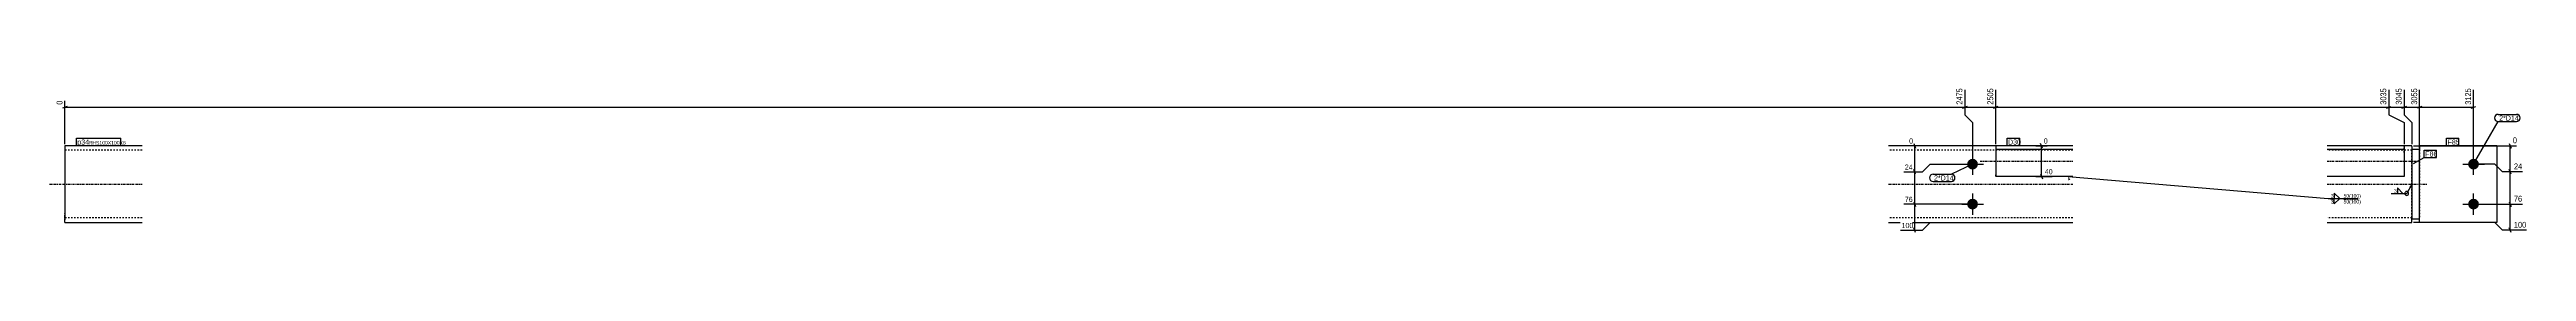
# Model space of a CAD drawing. Header units: millimetres. Extents: x 22 to 19330, y 5 to 1057.
# Drawn here: x 16117 to 19330, y 5 to 192 of the extents above; entities that cross this region are included whole.
import ezdxf

# ---------------------------------------------------------------- set-up
doc = ezdxf.new("R2010")
doc.units = ezdxf.units.MM
doc.linetypes.add('DXK_LINE_DOT2', pattern=[3.9198, 1.9599, -1.9599])
doc.linetypes.add('DXK_LINE_DOT3', pattern=[5.9187, 2.979, -0.9799, 0.9799, -0.9799])
for name, color, linetype in [('MÅLSÆTNING', 7, 'Continuous'), ('STÅL', 7, 'Continuous'), ('TEKST', 7, 'Continuous')]:
    doc.layers.add(name, color=color, linetype=linetype)
doc.styles.add('Arial Narrow', font='ARIALN.TTF', dxfattribs={"height": 0.2})

msp = doc.modelspace()

# ---------------------------------------------------------------- hatches: boundary and pattern name
at = {"layer": 'STÅL', "linetype": 'Continuous'}
for points in [[(18611.7, 100.8, -1), (18611.7, 86.8, -1)], [(19261.7, 100.8, -1), (19261.7, 86.8, -1)], [(18611.7, 48.8, -1), (18611.7, 34.8, -1)], [(19261.7, 48.8, -1), (19261.7, 34.8, -1)]]:
    msp.add_hatch(color=96, dxfattribs=at).paths.add_polyline_path(points)
at = {"layer": 'TEKST', "linetype": 'Continuous'}
for points in [[(18736, 72.7), (18735.7, 77.8), (18738.4, 73.4)], [(19178.2, 64), (19181.7, 67.8), (19180.4, 62.8)]]:
    msp.add_hatch(color=3, dxfattribs=at).paths.add_polyline_path(points)

# ---------------------------------------------------------------- linework, layer by layer
at = {"layer": 'MÅLSÆTNING', "color": 7, "linetype": 'Continuous'}
for p, q in [((16139.7, 169), (16133.7, 166.6)), ((16136.7, 119.8), (16136.7, 176.1)), ((16136.7, 167.8), (18601.7, 167.8)), ((18598.7, 166.6), (18604.7, 169)), ((18601.7, 190.7), (18601.7, 157.8)), ((18644.7, 169), (18638.7, 166.6)), ((18638.7, 166.6), (18644.7, 169)), ((18641.7, 119.8), (18641.7, 190.7)), ((18641.7, 119.8), (18641.7, 190.7)), ((19148.7, 166.6), (19154.7, 169)), ((19151.7, 190.7), (19151.7, 157.8)), ((19151.7, 167.8), (19171.7, 167.8)), ((19174.7, 169), (19168.7, 166.6)), ((19171.7, 190.7), (19171.7, 157.8)), ((19194.7, 169), (19188.7, 166.6)), ((19194.7, 169), (19188.7, 166.6)), ((19191.7, 114.8), (19191.7, 190.7)), ((19191.7, 114.8), (19191.7, 190.7)), ((19191.7, 167.8), (19261.7, 167.8)), ((19258.7, 166.6), (19264.7, 169)), ((19261.7, 95.8), (19261.7, 190.7)), ((18601.7, 157.8), (18611.7, 147.8)), ((18611.7, 147.8), (18611.7, 95.8)), ((18611.7, 147.8), (18611.7, 95.8)), ((19151.7, 157.8), (19171.7, 147.8)), ((19171.7, 157.8), (19181.7, 147.8)), ((19171.7, 147.8), (19171.7, 119.8)), ((19171.7, 147.8), (19171.7, 119.8)), ((19181.7, 147.8), (19181.7, 119.8)), ((19181.7, 147.8), (19181.7, 119.8)), ((18594.3, 117.8), (18529.4, 117.8)), ((18535.4, 120.8), (18537.8, 114.8)), ((18536.6, 83.8), (18536.6, 117.8)), ((18693.7, 117.8), (18708.4, 117.8)), ((18702.3, 114.8), (18699.9, 120.8)), ((18701.1, 77.8), (18701.1, 117.8)), ((19183.7, 117.8), (19317.5, 117.8)), ((19308.1, 120.8), (19310.5, 114.8)), ((18522.5, 83.8), (18546.6, 83.8)), ((18522.5, 83.8), (18546.6, 83.8)), ((18537.8, 80.8), (18535.4, 86.8)), ((18537.8, 80.8), (18535.4, 86.8)), ((18546.6, 83.8), (18556.6, 93.8)), ((18546.6, 83.8), (18556.6, 93.8)), ((18556.6, 93.8), (18609.7, 93.8)), ((18556.6, 93.8), (18609.7, 93.8)), ((18693.7, 77.8), (18715.2, 77.8)), ((18699.9, 80.8), (18702.3, 74.8)), ((19289.3, 93.8), (19263.7, 93.8)), ((19289.3, 93.8), (19263.7, 93.8)), ((19299.3, 83.8), (19289.3, 93.8)), ((19325.3, 83.8), (19299.3, 83.8)), ((19310.5, 80.8), (19308.1, 86.8)), ((19309.3, 41.8), (19309.3, 83.8)), ((18609.7, 41.8), (18522.5, 41.8)), ((18535.4, 44.8), (18537.8, 38.8)), ((18536.6, 7.8), (18536.6, 41.8)), ((19263.7, 41.8), (19325.3, 41.8)), ((19263.7, 41.8), (19325.3, 41.8)), ((19308.1, 44.8), (19310.5, 38.8)), ((19308.1, 44.8), (19310.5, 38.8)), ((19309.3, 7.8), (19309.3, 41.8)), ((18518.3, 7.8), (18546.6, 7.8)), ((18537.8, 4.8), (18535.4, 10.8)), ((18546.6, 7.8), (18556.6, 17.8)), ((18556.6, 17.8), (18614.6, 17.8)), ((19289.3, 17.8), (19183.7, 17.8)), ((19299.3, 7.8), (19289.3, 17.8)), ((19330.2, 7.8), (19299.3, 7.8)), ((19310.5, 4.8), (19308.1, 10.8))]:
    msp.add_line(p, q, dxfattribs=at)
at = {"layer": 'STÅL', "color": 2, "linetype": 'Continuous'}
for p, q in [((16236.7, 117.8), (16136.7, 117.8)), ((16136.7, 117.8), (16136.7, 105.8)), ((16136.7, 105.8), (16136.7, 29.8)), ((18641.7, 117.8), (18502.7, 117.8)), ((18641.7, 117.8), (18641.7, 79.7)), ((18741.7, 117.8), (18641.7, 117.8)), ((18741.7, 112.8), (18641.7, 112.8)), ((19171.7, 117.8), (19071.7, 117.8)), ((19171.7, 112.8), (19071.7, 112.8)), ((19171.7, 117.8), (19171.7, 77.8)), ((19181.7, 117.8), (19171.7, 117.8)), ((19181.7, 116.9), (19181.7, 117.8)), ((19181.7, 116.9), (19181.7, 112.8)), ((19181.7, 112.8), (19181.7, 22.8)), ((19191.7, 112.8), (19181.7, 112.8)), ((19191.7, 117.8), (19191.7, 112.8)), ((19291.7, 117.8), (19191.7, 117.8)), ((19191.7, 22.8), (19191.7, 112.8)), ((19291.7, 117.8), (19291.7, 17.8)), ((18641.7, 78.7), (18641.7, 79.7)), ((18641.7, 78), (18641.7, 78.7)), ((18641.7, 78), (18641.7, 77.8)), ((18741.7, 77.8), (18641.7, 77.8)), ((19171.7, 77.8), (19071.7, 77.8)), ((16136.7, 29.8), (16136.7, 21.3)), ((16136.7, 18.7), (16136.7, 21.3)), ((16136.7, 17.8), (16136.7, 18.7)), ((16136.7, 17.8), (16236.7, 17.8)), ((18502.7, 17.8), (18741.7, 17.8)), ((19071.7, 17.8), (19181.7, 17.8)), ((19181.7, 22.8), (19191.7, 22.8)), ((19181.7, 17.8), (19181.7, 22.8)), ((19191.7, 17.8), (19191.7, 22.8)), ((19291.7, 17.8), (19191.7, 17.8))]:
    msp.add_line(p, q, dxfattribs=at)
at = {"layer": 'STÅL', "color": 7, "linetype": 'DXK_LINE_DOT2'}
for p, q in [((16236.7, 111.8), (16136.7, 111.8)), ((18741.7, 111.8), (18502.7, 111.8)), ((18641.7, 117.8), (18641.7, 115.8)), ((18741.7, 117.8), (18641.7, 117.8)), ((19171.7, 117.8), (19071.7, 117.8)), ((19181.7, 111.8), (19071.7, 111.8)), ((19171.7, 109.1), (19171.7, 117.8)), ((19181.7, 24.3), (19181.7, 112.8)), ((19191.7, 112.8), (19191.7, 22.8)), ((18641.7, 79.7), (18641.7, 78)), ((16136.7, 25.6), (16136.7, 29.8)), ((16136.7, 25.2), (16136.7, 25.6)), ((16136.7, 24.3), (16136.7, 25.2)), ((16136.7, 23.8), (16136.7, 24.3)), ((16236.7, 23.8), (16136.7, 23.8)), ((16136.7, 21.3), (16136.7, 23.8)), ((18741.7, 23.8), (18502.7, 23.8)), ((19181.7, 23.8), (19071.7, 23.8)), ((19181.7, 23.8), (19181.7, 24.3)), ((19181.7, 22.8), (19181.7, 23.8))]:
    msp.add_line(p, q, dxfattribs=at)
at = {"layer": 'STÅL', "color": 96, "linetype": 'Continuous'}
for p, q in [((18611.7, 107.8), (18611.7, 79.8)), ((19261.7, 79.8), (19261.7, 107.8)), ((18597.7, 93.8), (18625.7, 93.8)), ((19247.7, 93.8), (19275.7, 93.8)), ((18597.7, 41.8), (18625.7, 41.8)), ((18611.7, 55.8), (18611.7, 27.8)), ((19247.7, 41.8), (19275.7, 41.8)), ((19261.7, 27.8), (19261.7, 55.8))]:
    msp.add_line(p, q, dxfattribs=at)
at = {"layer": 'STÅL', "color": 7, "linetype": 'DXK_LINE_DOT3'}
for p, q in [((18621.7, 97.8), (18741.7, 97.8)), ((19071.7, 97.8), (19191.7, 97.8)), ((16116.7, 67.8), (16236.7, 67.8)), ((18502.7, 67.8), (18741.7, 67.8)), ((19071.7, 67.8), (19201.7, 67.8))]:
    msp.add_line(p, q, dxfattribs=at)

# ---------------------------------------------------------------- wipeouts: each hides what was drawn before it
at = {"color": 0}
msp.add_wipeout([(19316.2, 150.4), (19316.2, 157.4), (19294.9, 157.4), (19294.9, 150.4)], dxfattribs=at).dxf.layer = 'TEKST'

# ---------------------------------------------------------------- next in the draw order: wipeouts: each hides what was drawn before it
at = {"color": 0, "linetype": 'Continuous'}
for points in [[(16135.1, 177.7), (16123.9, 177.7), (16123.9, 169.6), (16135.1, 169.6)], [(18600.1, 192.3), (18588.9, 192.3), (18588.9, 169.6), (18600.1, 169.6)], [(19170.1, 192.3), (19158.9, 192.3), (19158.9, 169.6), (19170.1, 169.6)], [(19260.1, 192.3), (19248.9, 192.3), (19248.9, 169.6), (19260.1, 169.6)], [(18535, 119.2), (18535, 129), (18528, 129), (18528, 119.2)], [(18709.8, 119.2), (18709.8, 129), (18702.7, 129), (18702.7, 119.2)], [(19325.5, 85.4), (19325.5, 96.6), (19312.5, 96.6), (19312.5, 85.4)], [(18715.3, 79.2), (18715.3, 89), (18704, 89), (18704, 79.2)], [(18533.7, 43.2), (18533.7, 53), (18522.4, 53), (18522.4, 43.2)], [(19325.5, 43.4), (19325.5, 54.6), (19312.5, 54.6), (19312.5, 43.4)], [(18533.7, 9.2), (18533.7, 19), (18518.2, 19), (18518.2, 9.2)], [(19330.4, 9.4), (19330.4, 20.6), (19312.5, 20.6), (19312.5, 9.4)]]:
    msp.add_wipeout(points, dxfattribs=at).dxf.layer = 'MÅLSÆTNING'
at = {"color": 0}
for points in [[(19316.2, 150.4), (19316.2, 157.4), (19294.9, 157.4), (19294.9, 150.4)], [(16165.5, 119.2), (16165.5, 126.2), (16152.7, 126.2), (16152.7, 119.2)], [(18671.8, 119.2), (18671.8, 126.2), (18657.7, 126.2), (18657.7, 119.2)], [(19241.2, 119.2), (19241.2, 126.2), (19228, 126.2), (19228, 119.2)], [(18583, 72.5), (18583, 79.5), (18561.7, 79.5), (18561.7, 72.5)], [(19079.9, 49.7), (19079.9, 55.5), (19076.1, 55.5), (19076.1, 49.7)], [(19161.9, 56.3), (19161.9, 62.1), (19158.1, 62.1), (19158.1, 56.3)]]:
    msp.add_wipeout(points, dxfattribs=at).dxf.layer = 'TEKST'

# ---------------------------------------------------------------- next in the draw order: linework, layer by layer
at = {"layer": 'MÅLSÆTNING', "color": 7, "linetype": 'Continuous'}
for p, q in [((18604.7, 169), (18598.7, 166.6)), ((18601.7, 190.7), (18601.7, 157.8)), ((18601.7, 167.8), (18641.7, 167.8)), ((18641.7, 167.8), (19151.7, 167.8)), ((19148.7, 166.6), (19154.7, 169)), ((19151.7, 190.7), (19151.7, 157.8)), ((19168.7, 166.6), (19174.7, 169)), ((19171.7, 190.7), (19171.7, 157.8)), ((19171.7, 167.8), (19191.7, 167.8)), ((18601.7, 157.8), (18611.7, 147.8)), ((19171.7, 157.8), (19181.7, 147.8)), ((19309.3, 83.8), (19309.3, 117.8)), ((18536.6, 41.8), (18536.6, 83.8)), ((19299.3, 83.8), (19289.3, 93.8)), ((19325.3, 83.8), (19299.3, 83.8)), ((19310.5, 80.8), (19308.1, 86.8)), ((18609.7, 41.8), (18522.5, 41.8)), ((18535.4, 44.8), (18537.8, 38.8))]:
    msp.add_line(p, q, dxfattribs=at)
at = {"layer": 'TEKST', "color": 7, "linetype": 'Continuous'}
for p, q in [((19261.7, 93.8), (19293.7, 149.2)), ((19293.7, 158.6), (19317.4, 158.6)), ((19293.7, 149.2), (19317.4, 149.2))]:
    msp.add_line(p, q, dxfattribs=at)
at = {"layer": 'TEKST', "color": 3, "linetype": 'Continuous'}
for p, q in [((19181.7, 67.8), (19175, 55.7)), ((19088.1, 49.1), (19081, 56.2)), ((19081, 56.2), (19081, 49.1)), ((19081, 49.1), (19088.1, 49.1)), ((19155, 55.7), (19175, 55.7)), ((19170.1, 55.7), (19162.9, 62.8)), ((19162.9, 62.8), (19162.9, 55.7)), ((19162.9, 55.7), (19170.1, 55.7))]:
    msp.add_line(p, q, dxfattribs=at)
at = {"layer": 'TEKST', "color": 7, "linetype": 'Continuous'}
for centre, start, end in [((19293.7, 153.9), 90, 270), ((19317.4, 153.9), 270, 90)]:
    msp.add_arc(centre, 4.7, start, end, dxfattribs=at)
at = {"layer": 'TEKST', "color": 3, "linetype": 'Continuous'}
for start, end in [(90, 270), (270, 90)]:
    msp.add_arc((19175, 55.7), 2.5, start, end, dxfattribs=at)

# ---------------------------------------------------------------- next in the draw order: texts
at = {"layer": 'MÅLSÆTNING', "color": 3, "linetype": 'Continuous', "style": 'Arial Narrow'}
for s, p in [('0', (16133.5, 171.2)), ('2475', (18598.5, 171.2)), ('3045', (19168.5, 171.2)), ('3125', (19258.5, 171.2))]:
    msp.add_text(s, height=7.64, rotation=90.0002, dxfattribs=at).set_placement(p)
for s, height, p in [('0', 6.68, (18529.4, 120.6)), ('0', 6.68, (18704.1, 120.6)), ('40', 6.68, (18705.4, 80.6)), ('24', 7.64, (19314.1, 87)), ('76', 6.68, (18523.8, 44.6)), ('76', 7.64, (19314.1, 45)), ('100', 6.68, (18519.6, 10.6)), ('100', 7.64, (19314.1, 11))]:
    msp.add_text(s, height=height, dxfattribs=at).set_placement(p)
at = {"layer": 'TEKST', "color": 3, "style": 'Arial Narrow'}
for s, height, p in [('2*D14', 6.68, (19294.9, 150.4)), ('3', 4.77, (19158.5, 56.7))]:
    msp.add_text(s, height=height, dxfattribs=at).set_placement(p)

# ---------------------------------------------------------------- next in the draw order: wipeouts: each hides what was drawn before it
at = {"color": 0}
for points in [[(16165.5, 119.2), (16165.5, 126.2), (16152.7, 126.2), (16152.7, 119.2)], [(18671.8, 119.2), (18671.8, 126.2), (18657.7, 126.2), (18657.7, 119.2)], [(19241.2, 119.2), (19241.2, 126.2), (19228, 126.2), (19228, 119.2)], [(18583, 72.5), (18583, 79.5), (18561.7, 79.5), (18561.7, 72.5)]]:
    msp.add_wipeout(points, dxfattribs=at).dxf.layer = 'TEKST'

# ---------------------------------------------------------------- next in the draw order: linework, layer by layer
at = {"layer": 'TEKST', "color": 7, "linetype": 'Continuous'}
for p, q in [((16151.5, 118), (16151.5, 127.4)), ((18656.5, 127.4), (18673, 127.4)), ((18656.5, 118), (18656.5, 127.4)), ((18656.5, 118), (18673, 118)), ((18673, 118), (18673, 127.4)), ((19226.8, 127.4), (19242.4, 127.4)), ((19226.8, 118), (19226.8, 127.4)), ((19226.8, 118), (19242.4, 118)), ((19242.4, 118), (19242.4, 127.4)), ((18560.5, 80.7), (18584.2, 80.7)), ((18560.5, 71.3), (18584.2, 71.3)), ((18611.7, 93.8), (18584.2, 80.7))]:
    msp.add_line(p, q, dxfattribs=at)
for centre, start, end in [((18560.5, 76), 90, 270), ((18584.2, 76), 270, 90)]:
    msp.add_arc(centre, 4.7, start, end, dxfattribs=at)

# ---------------------------------------------------------------- next in the draw order: texts
at = {"layer": 'TEKST', "color": 3, "style": 'Arial Narrow'}
for s, p in [('D30', (18657.7, 119.2)), ('F85', (19228, 119.2)), ('2*D14', (18561.7, 72.5))]:
    msp.add_text(s, height=6.68, dxfattribs=at).set_placement(p)

# ---------------------------------------------------------------- next in the draw order: wipeouts: each hides what was drawn before it
at = {"color": 0, "linetype": 'Continuous'}
for points, layer in [([(18640.1, 192.3), (18628.9, 192.3), (18628.9, 169.6), (18640.1, 169.6)], 'MÅLSÆTNING'), ([(19190.1, 192.3), (19178.9, 192.3), (19178.9, 169.6), (19190.1, 169.6)], 'MÅLSÆTNING'), ([(19319.1, 119.4), (19319.1, 130.6), (19311.1, 130.6), (19311.1, 119.4)], 'MÅLSÆTNING'), ([(18533.7, 85.2), (18533.7, 95), (18522.4, 95), (18522.4, 85.2)], 'MÅLSÆTNING'), ([(19112.3, 49.7), (19112.3, 55.5), (19092.6, 55.5), (19092.6, 49.7)], 'TEKST')]:
    msp.add_wipeout(points, dxfattribs=at).dxf.layer = layer
at = {"color": 0}
msp.add_wipeout([(16207.8, 119.2), (16207.8, 124.2), (16167.6, 124.2), (16167.6, 119.2)], dxfattribs=at).dxf.layer = 'TEKST'

# ---------------------------------------------------------------- next in the draw order: linework, layer by layer
at = {"layer": 'MÅLSÆTNING', "color": 7, "linetype": 'Continuous'}
msp.add_line((19151.7, 157.8), (19171.7, 147.8), dxfattribs=at)

# ---------------------------------------------------------------- next in the draw order: texts
at = {"layer": 'MÅLSÆTNING', "color": 3, "linetype": 'Continuous', "style": 'Arial Narrow'}
for s, p in [('2505', (18638.5, 171.2)), ('3055', (19188.5, 171.2))]:
    msp.add_text(s, height=7.64, rotation=90.0002, dxfattribs=at).set_placement(p)
for s, height, p in [('0', 7.64, (19312.7, 121)), ('24', 6.68, (18523.8, 86.6))]:
    msp.add_text(s, height=height, dxfattribs=at).set_placement(p)

# ---------------------------------------------------------------- next in the draw order: wipeouts: each hides what was drawn before it
at = {"color": 0}
for points in [[(16207.8, 119.2), (16207.8, 124.2), (16167.6, 124.2), (16167.6, 119.2)], [(19212.3, 103.7), (19212.3, 110.7), (19199, 110.7), (19199, 103.7)]]:
    msp.add_wipeout(points, dxfattribs=at).dxf.layer = 'TEKST'
at = {"color": 0, "linetype": 'Continuous'}
msp.add_wipeout([(19079.9, 42.2), (19079.9, 48), (19076.1, 48), (19076.1, 42.2)], dxfattribs=at).dxf.layer = 'TEKST'

# ---------------------------------------------------------------- next in the draw order: linework, layer by layer
at = {"layer": 'TEKST', "color": 7, "linetype": 'Continuous'}
for p, q in [((16151.5, 127.4), (16209, 127.4)), ((16151.5, 118), (16209, 118)), ((16209, 118), (16209, 127.4))]:
    msp.add_line(p, q, dxfattribs=at)
at = {"layer": 'TEKST', "color": 3, "linetype": 'Continuous'}
for p, q in [((18735.7, 77.8), (19073, 49.1)), ((19081, 49.1), (19088.1, 49.1)), ((19088.1, 49.1), (19081, 42)), ((19081, 42), (19081, 49.1))]:
    msp.add_line(p, q, dxfattribs=at)

# ---------------------------------------------------------------- next in the draw order: texts
at = {"layer": 'TEKST', "color": 3, "style": 'Arial Narrow'}
for s, height, p in [('p34', 6.68, (16152.7, 119.2)), ('RHS100X100X6', 4.772, (16167.6, 119.2))]:
    msp.add_text(s, height=height, dxfattribs=at).set_placement(p)

# ---------------------------------------------------------------- next in the draw order: wipeouts: each hides what was drawn before it
at = {"color": 0, "linetype": 'Continuous'}
msp.add_wipeout([(19150.1, 192.3), (19138.9, 192.3), (19138.9, 169.6), (19150.1, 169.6)], dxfattribs=at).dxf.layer = 'MÅLSÆTNING'
at = {"color": 0}
msp.add_wipeout([(19212.3, 103.7), (19212.3, 110.7), (19199, 110.7), (19199, 103.7)], dxfattribs=at).dxf.layer = 'TEKST'

# ---------------------------------------------------------------- next in the draw order: linework, layer by layer
at = {"layer": 'TEKST', "color": 7, "linetype": 'Continuous'}
for p, q in [((19184, 94.5), (19197.8, 102.5)), ((19197.8, 111.9), (19213.5, 111.9)), ((19197.8, 102.5), (19197.8, 111.9)), ((19197.8, 102.5), (19213.5, 102.5)), ((19213.5, 102.5), (19213.5, 111.9))]:
    msp.add_line(p, q, dxfattribs=at)

# ---------------------------------------------------------------- next in the draw order: texts
at = {"layer": 'MÅLSÆTNING', "color": 3, "linetype": 'Continuous', "style": 'Arial Narrow'}
msp.add_text('3035', height=7.64, rotation=90.0002, dxfattribs=at).set_placement((19148.5, 171.2))
at = {"layer": 'TEKST', "color": 3, "style": 'Arial Narrow'}
msp.add_text('F86', height=6.68, dxfattribs=at).set_placement((19199, 103.7))

# ---------------------------------------------------------------- next in the draw order: wipeouts: each hides what was drawn before it
at = {"color": 0, "linetype": 'Continuous'}
msp.add_wipeout([(19112.3, 42.2), (19112.3, 48), (19092.6, 48), (19092.6, 42.2)], dxfattribs=at).dxf.layer = 'TEKST'

# ---------------------------------------------------------------- next in the draw order: linework, layer by layer
at = {"layer": 'TEKST', "color": 3, "linetype": 'Continuous'}
msp.add_line((19073, 49.1), (19111.9, 49.1), dxfattribs=at)

# ---------------------------------------------------------------- next in the draw order: texts
at = {"layer": 'TEKST', "color": 3, "style": 'Arial Narrow'}
msp.add_text('3', height=4.77, dxfattribs=at).set_placement((19076.5, 50.1))
at = {"layer": 'TEKST', "color": 3, "linetype": 'Continuous', "style": 'Arial Narrow'}
for s, p in [('3', (19076.5, 42.6)), ('50(100)', (19093, 50.1)), ('50(100)', (19093, 42.6))]:
    msp.add_text(s, height=4.77, dxfattribs=at).set_placement(p)

doc.saveas('drawing.dxf')
